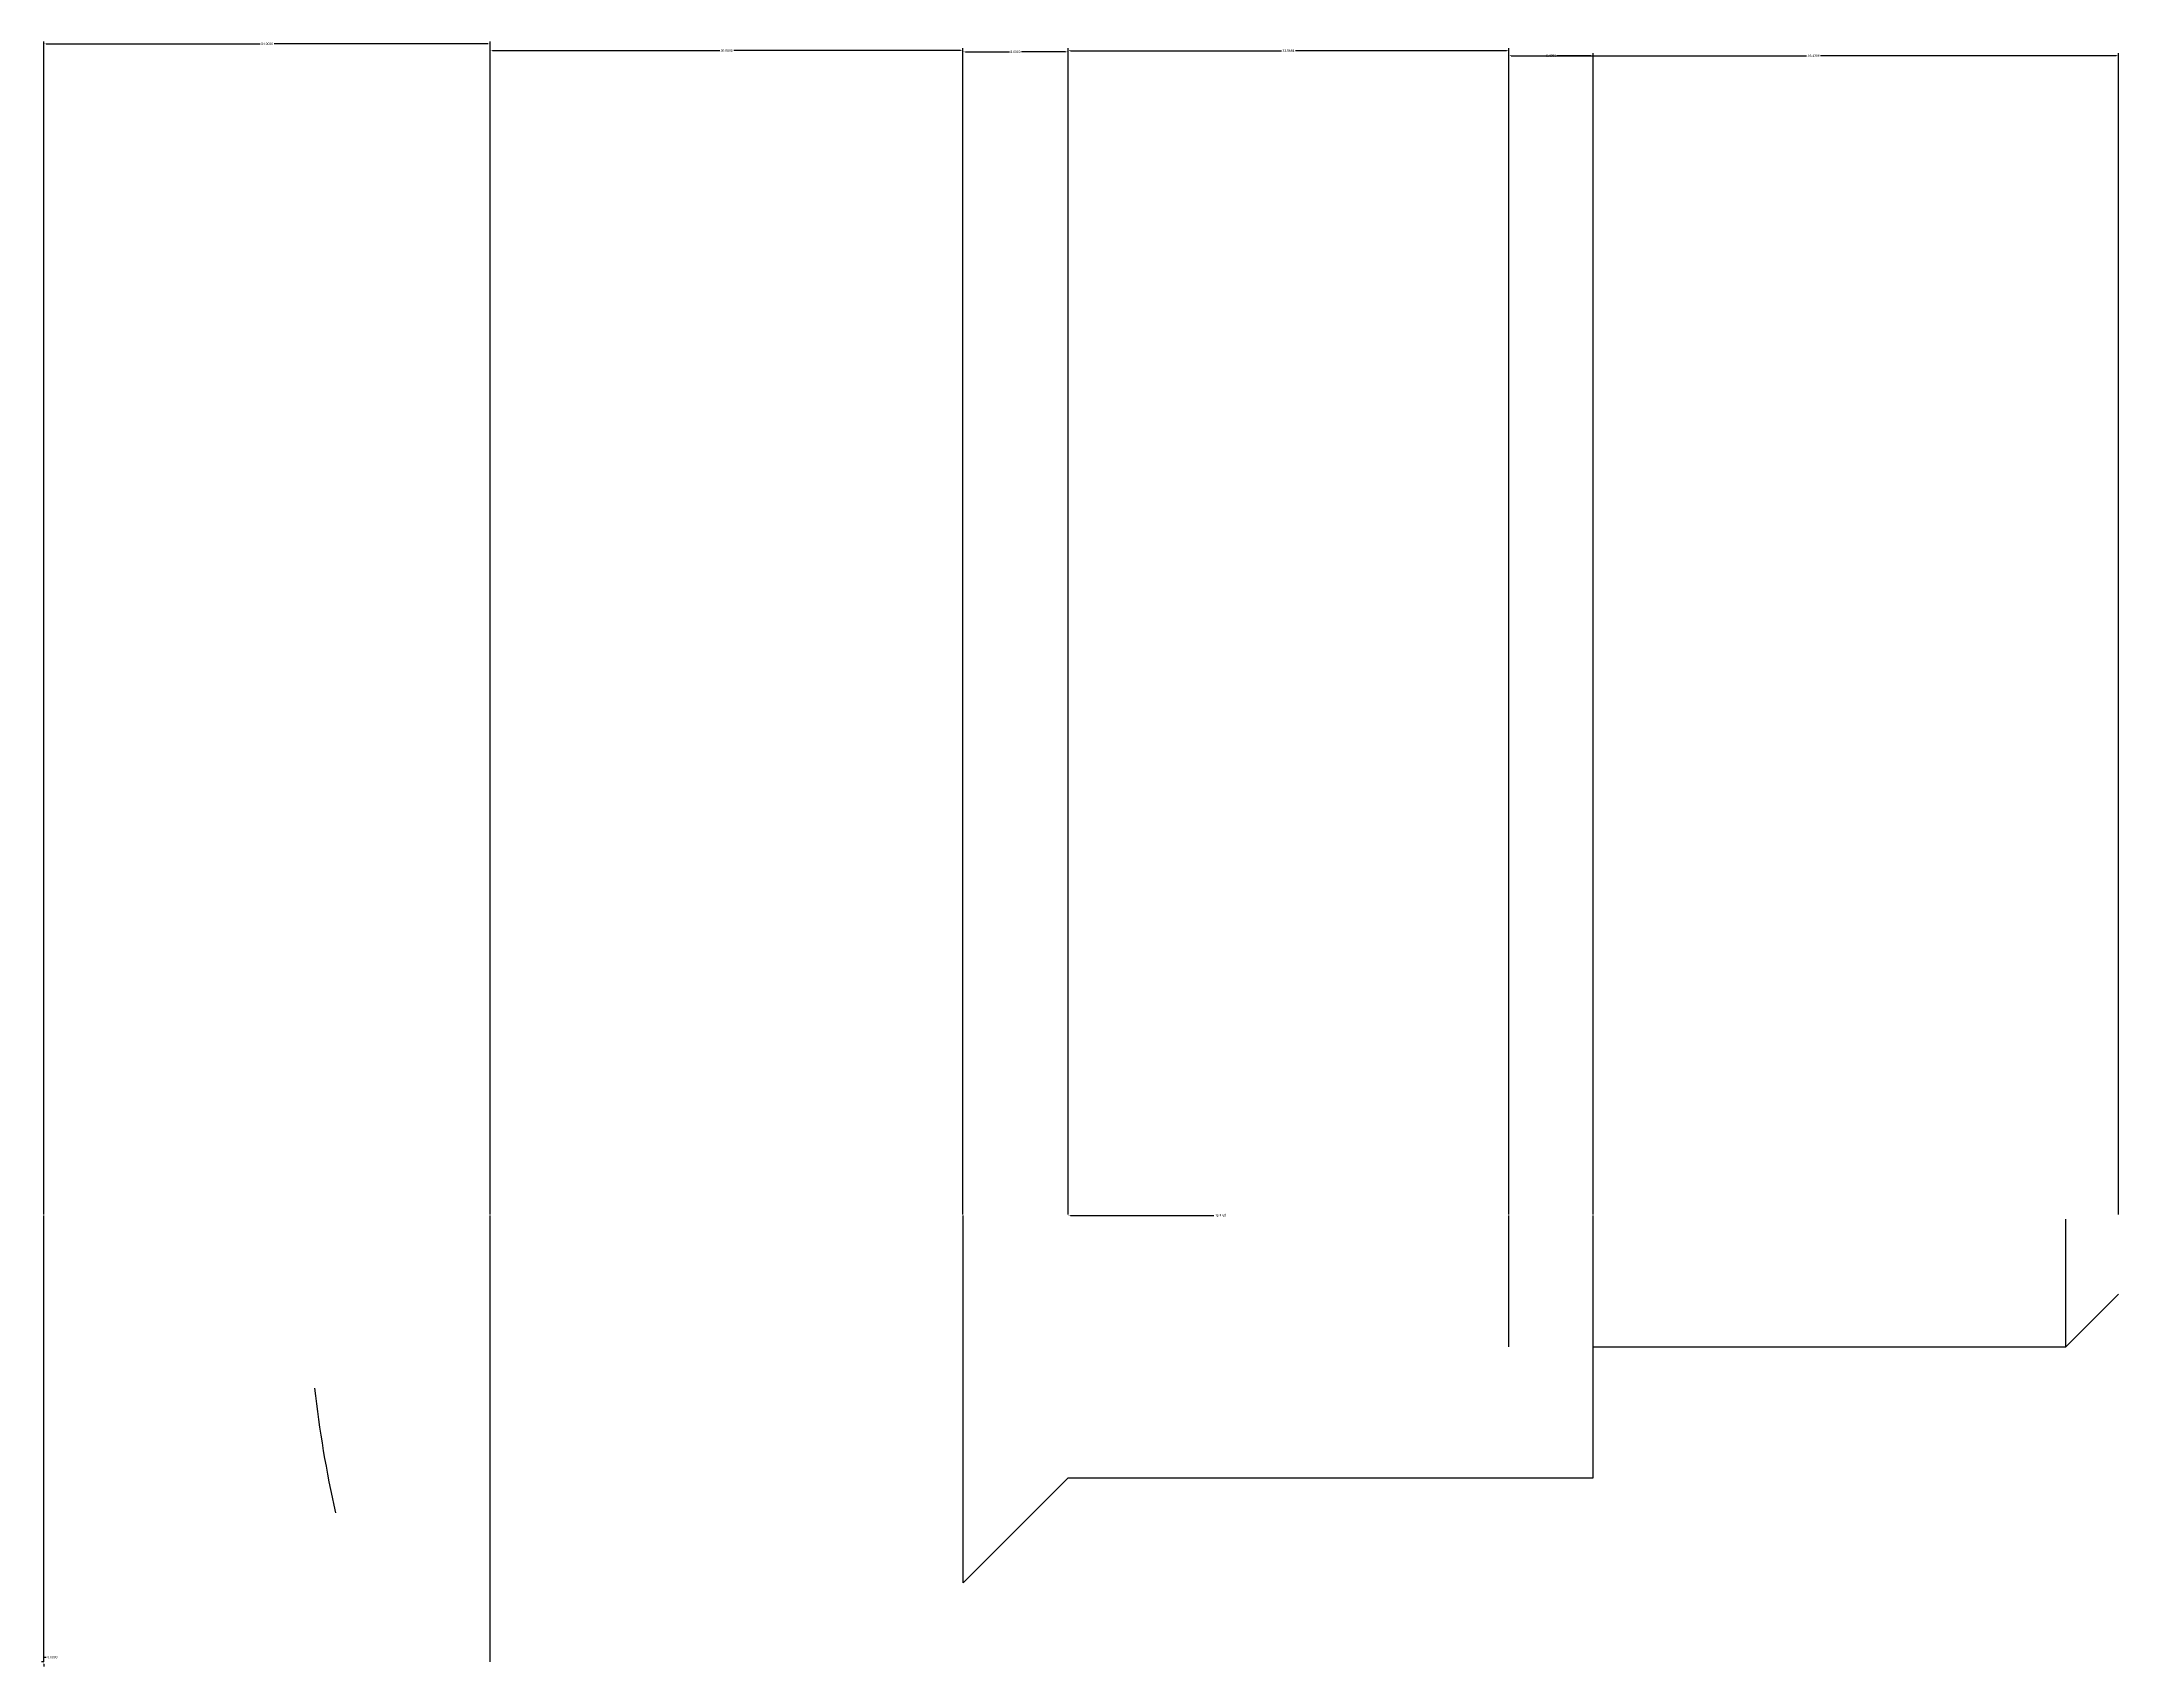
# Model space of a CAD drawing. Header units: inches. Extents: x -132 to 26, y 395 to 519.
import ezdxf
from ezdxf import colors
from ezdxf.entities.mleader import LeaderData, LeaderLine
from ezdxf.math import Vec2, Vec3

# ---------------------------------------------------------------- set-up
doc = ezdxf.new("R2010")
doc.units = ezdxf.units.IN
doc.header["$MEASUREMENT"] = 0
doc.styles.get("Standard").update_dxf_attribs({"font": 'arial.ttf'})
doc.dimstyles.get("Standard").update_dxf_attribs({"dimtxt": 0.18, "dimasz": 0.18, "dimexe": 0.18, "dimexo": 0.0625, "dimgap": 0.09, "dimtad": 0, "dimtih": 1, "dimtoh": 1, "dimdec": 4, "dimzin": 0, "dimdsep": 46, "dimtxsty": 'Standard', "dimcen": 0.09, "dimadec": 0, "dimazin": 0, "dimtfac": 1, "dimtdec": 4, "dimtofl": 0, "dimtmove": 0, "dimatfit": 3, "dimfxl": 1, "dimtolj": 1, "dimtzin": 0, "dimarcsym": 0})

# ---------------------------------------------------------------- blocks, each defined once
blk = doc.blocks.new('*D4')
at = {"color": 0, "lineweight": -2, "transparency": 16777216}
for p, q in [((-132.15, 395.46), (-132.27, 395.46)), ((-132.15, 395.46), (-132.27, 395.46)), ((-132.09, 395.64), (-132.09, 395.82)), ((-132.09, 395.82), (-131.91, 395.82)), ((-132.09, 395.28), (-132.09, 395.1))]:
    blk.add_line(p, q, dxfattribs=at)
at = {"color": 0, "transparency": 16777216}
for points in [[(-132.12, 395.64), (-132.06, 395.64), (-132.09, 395.46)], [(-132.12, 395.28), (-132.06, 395.28), (-132.09, 395.46)]]:
    blk.add_solid(points, dxfattribs=at)
at = {"layer": 'Defpoints', "color": 0, "transparency": 16777216}
for p in [(-132.09, 395.46), (-132.09, 395.46, 0.01), (-132.09, 395.46)]:
    blk.add_point(p, dxfattribs=at)
at = {"color": 0, "transparency": 16777216, "insert": (-131.44, 395.82), "char_height": 0.18, "attachment_point": 5}
blk.add_mtext('\\A1;0.0000', dxfattribs=at)
blk = doc.blocks.new('*D5')
at = {"color": 0, "lineweight": -2, "transparency": 16777216}
for p, q in [((-132.09, 429.53), (-132.09, 518.9)), ((-98.09, 429.53), (-98.09, 518.9)), ((-131.91, 518.72), (-115.62, 518.72)), ((-98.27, 518.72), (-114.55, 518.72))]:
    blk.add_line(p, q, dxfattribs=at)
at = {"color": 0, "transparency": 16777216}
for points in [[(-131.91, 518.75), (-131.91, 518.69), (-132.09, 518.72)], [(-98.27, 518.75), (-98.27, 518.69), (-98.09, 518.72)]]:
    blk.add_solid(points, dxfattribs=at)
at = {"layer": 'Defpoints', "color": 0, "transparency": 16777216}
for p in [(-132.09, 518.72), (-132.09, 429.46), (-98.09, 429.46)]:
    blk.add_point(p, dxfattribs=at)
at = {"color": 0, "transparency": 16777216, "insert": (-115.09, 518.72), "char_height": 0.18, "attachment_point": 5}
blk.add_mtext('\\A1;34.0000', dxfattribs=at)
blk = doc.blocks.new('*D6')
at = {"color": 0, "lineweight": -2, "transparency": 16777216}
for p, q in [((-98.09, 429.53), (-98.09, 518.39)), ((-97.91, 518.21), (-80.62, 518.21)), ((-62.27, 518.21), (-79.55, 518.21)), ((-62.09, 429.53), (-62.09, 518.39))]:
    blk.add_line(p, q, dxfattribs=at)
at = {"color": 0, "transparency": 16777216}
for points in [[(-97.91, 518.24), (-97.91, 518.18), (-98.09, 518.21)], [(-62.27, 518.24), (-62.27, 518.18), (-62.09, 518.21)]]:
    blk.add_solid(points, dxfattribs=at)
at = {"layer": 'Defpoints', "color": 0, "transparency": 16777216}
for p in [(-62.09, 518.21), (-98.09, 429.46), (-62.09, 429.46)]:
    blk.add_point(p, dxfattribs=at)
at = {"color": 0, "transparency": 16777216, "insert": (-80.09, 518.21), "char_height": 0.18, "attachment_point": 5}
blk.add_mtext('\\A1;36.0000', dxfattribs=at)
blk = doc.blocks.new('*D7')
at = {"color": 0, "lineweight": -2, "transparency": 16777216}
for p, q in [((-62.09, 429.53), (-62.09, 518.29)), ((-61.91, 518.11), (-58.55, 518.11)), ((-54.27, 518.11), (-57.62, 518.11)), ((-54.09, 429.53), (-54.09, 518.29))]:
    blk.add_line(p, q, dxfattribs=at)
at = {"color": 0, "transparency": 16777216}
for points in [[(-61.91, 518.14), (-61.91, 518.08), (-62.09, 518.11)], [(-54.27, 518.14), (-54.27, 518.08), (-54.09, 518.11)]]:
    blk.add_solid(points, dxfattribs=at)
at = {"layer": 'Defpoints', "color": 0, "transparency": 16777216}
for p in [(-62.09, 518.11), (-62.09, 429.46), (-54.09, 429.46)]:
    blk.add_point(p, dxfattribs=at)
at = {"color": 0, "transparency": 16777216, "insert": (-58.09, 518.11), "char_height": 0.18, "attachment_point": 5}
blk.add_mtext('\\A1;8.0000', dxfattribs=at)
blk = doc.blocks.new('*D8')
at = {"color": 0, "lineweight": -2, "transparency": 16777216}
for p, q in [((-54.09, 429.53), (-54.09, 518.38)), ((-53.91, 518.2), (-37.84, 518.2)), ((-20.7, 518.2), (-36.77, 518.2)), ((-20.52, 429.53), (-20.52, 518.38))]:
    blk.add_line(p, q, dxfattribs=at)
at = {"color": 0, "transparency": 16777216}
for points in [[(-53.91, 518.23), (-53.91, 518.17), (-54.09, 518.2)], [(-20.7, 518.23), (-20.7, 518.17), (-20.52, 518.2)]]:
    blk.add_solid(points, dxfattribs=at)
at = {"layer": 'Defpoints', "color": 0, "transparency": 16777216}
for p in [(-20.52, 518.2), (-54.09, 429.46), (-20.52, 429.46)]:
    blk.add_point(p, dxfattribs=at)
at = {"color": 0, "transparency": 16777216, "insert": (-37.3, 518.2), "char_height": 0.18, "attachment_point": 5}
blk.add_mtext('\\A1;33.5694', dxfattribs=at)
blk = doc.blocks.new('*D9')
at = {"color": 0, "lineweight": -2, "transparency": 16777216}
for p, q in [((-20.52, 429.53), (-20.52, 518)), ((-20.34, 517.82), (-17.77, 517.82)), ((-14.27, 517.82), (-16.84, 517.82)), ((-14.09, 429.53), (-14.09, 518))]:
    blk.add_line(p, q, dxfattribs=at)
at = {"color": 0, "transparency": 16777216}
for points in [[(-20.34, 517.85), (-20.34, 517.79), (-20.52, 517.82)], [(-14.27, 517.85), (-14.27, 517.79), (-14.09, 517.82)]]:
    blk.add_solid(points, dxfattribs=at)
at = {"layer": 'Defpoints', "color": 0, "transparency": 16777216}
for p in [(-20.52, 517.82), (-20.52, 429.46), (-14.09, 429.46)]:
    blk.add_point(p, dxfattribs=at)
at = {"color": 0, "transparency": 16777216, "insert": (-17.3, 517.82), "char_height": 0.18, "attachment_point": 5}
blk.add_mtext('\\A1;6.4306', dxfattribs=at)
blk = doc.blocks.new('*D10')
at = {"color": 0, "lineweight": -2, "transparency": 16777216}
for p, q in [((-20.52, 429.53), (-20.52, 518)), ((-20.34, 517.82), (2.16, 517.82)), ((25.73, 517.82), (3.23, 517.82)), ((25.91, 429.53), (25.91, 518))]:
    blk.add_line(p, q, dxfattribs=at)
at = {"color": 0, "transparency": 16777216}
for points in [[(-20.34, 517.85), (-20.34, 517.79), (-20.52, 517.82)], [(25.73, 517.85), (25.73, 517.79), (25.91, 517.82)]]:
    blk.add_solid(points, dxfattribs=at)
at = {"layer": 'Defpoints', "color": 0, "transparency": 16777216}
for p in [(-20.52, 517.82), (-20.52, 429.46), (25.91, 429.46)]:
    blk.add_point(p, dxfattribs=at)
at = {"color": 0, "transparency": 16777216, "insert": (2.7, 517.82), "char_height": 0.18, "attachment_point": 5}
blk.add_mtext('\\A1;46.4306', dxfattribs=at)

msp = doc.modelspace()

# ---------------------------------------------------------------- linework, layer by layer
at = {"extrusion": (0, 0, -1)}
for p, q in [((-132.08712, 395.46303), (-132.08712, 429.46303)), ((-98.08712, 395.46303), (-98.08712, 429.46303)), ((-62.08712, 401.46303), (-62.08712, 429.46303)), ((-20.51773, 419.46303), (-20.51773, 429.46303)), ((-14.08712, 409.46303), (-14.08712, 429.46303)), ((21.91288, 419.46303), (21.91288, 429.16942)), ((21.91288, 419.46303), (25.91288, 423.46303)), ((-14.08712, 419.46303), (21.91288, 419.46303)), ((-62.08712, 401.46303), (-54.08712, 409.46303)), ((-54.08712, 409.46303), (-14.08712, 409.46303))]:
    msp.add_line(p, q, dxfattribs=at)
msp.add_arc((23.66501, 426.07943), 88.3215, 347.3994436, 353.6487905, dxfattribs=at)

# ---------------------------------------------------------------- dimensions: what is measured, and where the dimension line sits
for base, p1, p2, angle, picture, middle in [((-132.08712, 518.718), (-98.08712, 429.46303), (-132.08712, 429.46303), 180, '*D5', (-115.08712, 518.718)), ((-132.08712, 395.46304), (-132.08712, 395.46303), (-132.08712, 395.46304, 0.00761), 90, '*D4', (-131.44379, 395.82304))]:
    dim = msp.add_linear_dim(base=base, p1=p1, p2=p2, angle=angle, dimstyle='Standard')
    dim.commit()
    dim.dimension.update_dxf_attribs({"geometry": picture, "text_midpoint": middle})
for base, p1, p2, picture, middle in [((-62.08712, 518.21284), (-98.08712, 429.46303), (-62.08712, 429.46303), '*D6', (-80.08712, 518.21284)), ((-62.08712, 518.10597), (-54.08712, 429.46303), (-62.08712, 429.46303), '*D7', (-58.08712, 518.10597)), ((-20.51773, 518.20382), (-54.08712, 429.46303), (-20.51773, 429.46303), '*D8', (-37.30242, 518.20382)), ((-20.51773, 517.82382), (-14.08712, 429.46303), (-20.51773, 429.46303), '*D9', (-17.30242, 517.82382)), ((-20.51773, 517.82382), (25.91288, 429.46303), (-20.51773, 429.46303), '*D10', (2.69758, 517.82382))]:
    dim = msp.add_linear_dim(base=base, p1=p1, p2=p2, dimstyle='Standard')
    dim.commit()
    dim.dimension.update_dxf_attribs({"geometry": picture, "text_midpoint": middle})

# ---------------------------------------------------------------- leaders
ml = msp.add_multileader_mtext('Standard')
ml.set_content('by Fiqri', color=256)
ml.set_leader_properties()
ml.build(insert=Vec2(0, 0))
ml.multileader.update_dxf_attribs({"dogleg_length": 0.36, "arrow_head_size": 0.18})
ctx = ml.context
ctx.base_point, ctx.char_height, ctx.arrow_head_size, ctx.landing_gap_size, ctx.plane_origin, ctx.plane_x_axis = Vec3(-42.01609, 429.46303), 0.18, 0.18, 0.09, Vec3(-54.08712, 429.46303), Vec3(-1, 0)
ctx.text_align_type = 2
notes = []
notes.append((ctx, [(0, (1, 1, 0), (-43.34694, 429.46303), (1, 0), 0.36, [(0, [(-54.08712, 429.46303)], 0, [])])]))
ctx.mtext.insert, ctx.mtext.text_direction, ctx.mtext.alignment, ctx.mtext.flow_direction, ctx.mtext.extrusion = Vec3(-42.89694, 429.57949), Vec3(-1, 0), 3, 5, Vec3(0, 0, -1)
for ctx, leaders in notes:
    for number, flags, end, landing, length, lines in leaders:
        leader = LeaderData()
        leader.index, (leader.has_last_leader_line, leader.has_dogleg_vector, leader.attachment_direction) = number, flags
        leader.last_leader_point, leader.dogleg_vector, leader.dogleg_length = Vec3(end), Vec3(landing), length
        for number, points, colour, breaks in lines:
            line = LeaderLine()
            line.index, line.vertices, line.color, line.breaks = number, Vec3.list(points), colors.encode_raw_color(colour), breaks
            leader.lines.append(line)
        ctx.leaders.append(leader)

doc.saveas('drawing.dxf')
